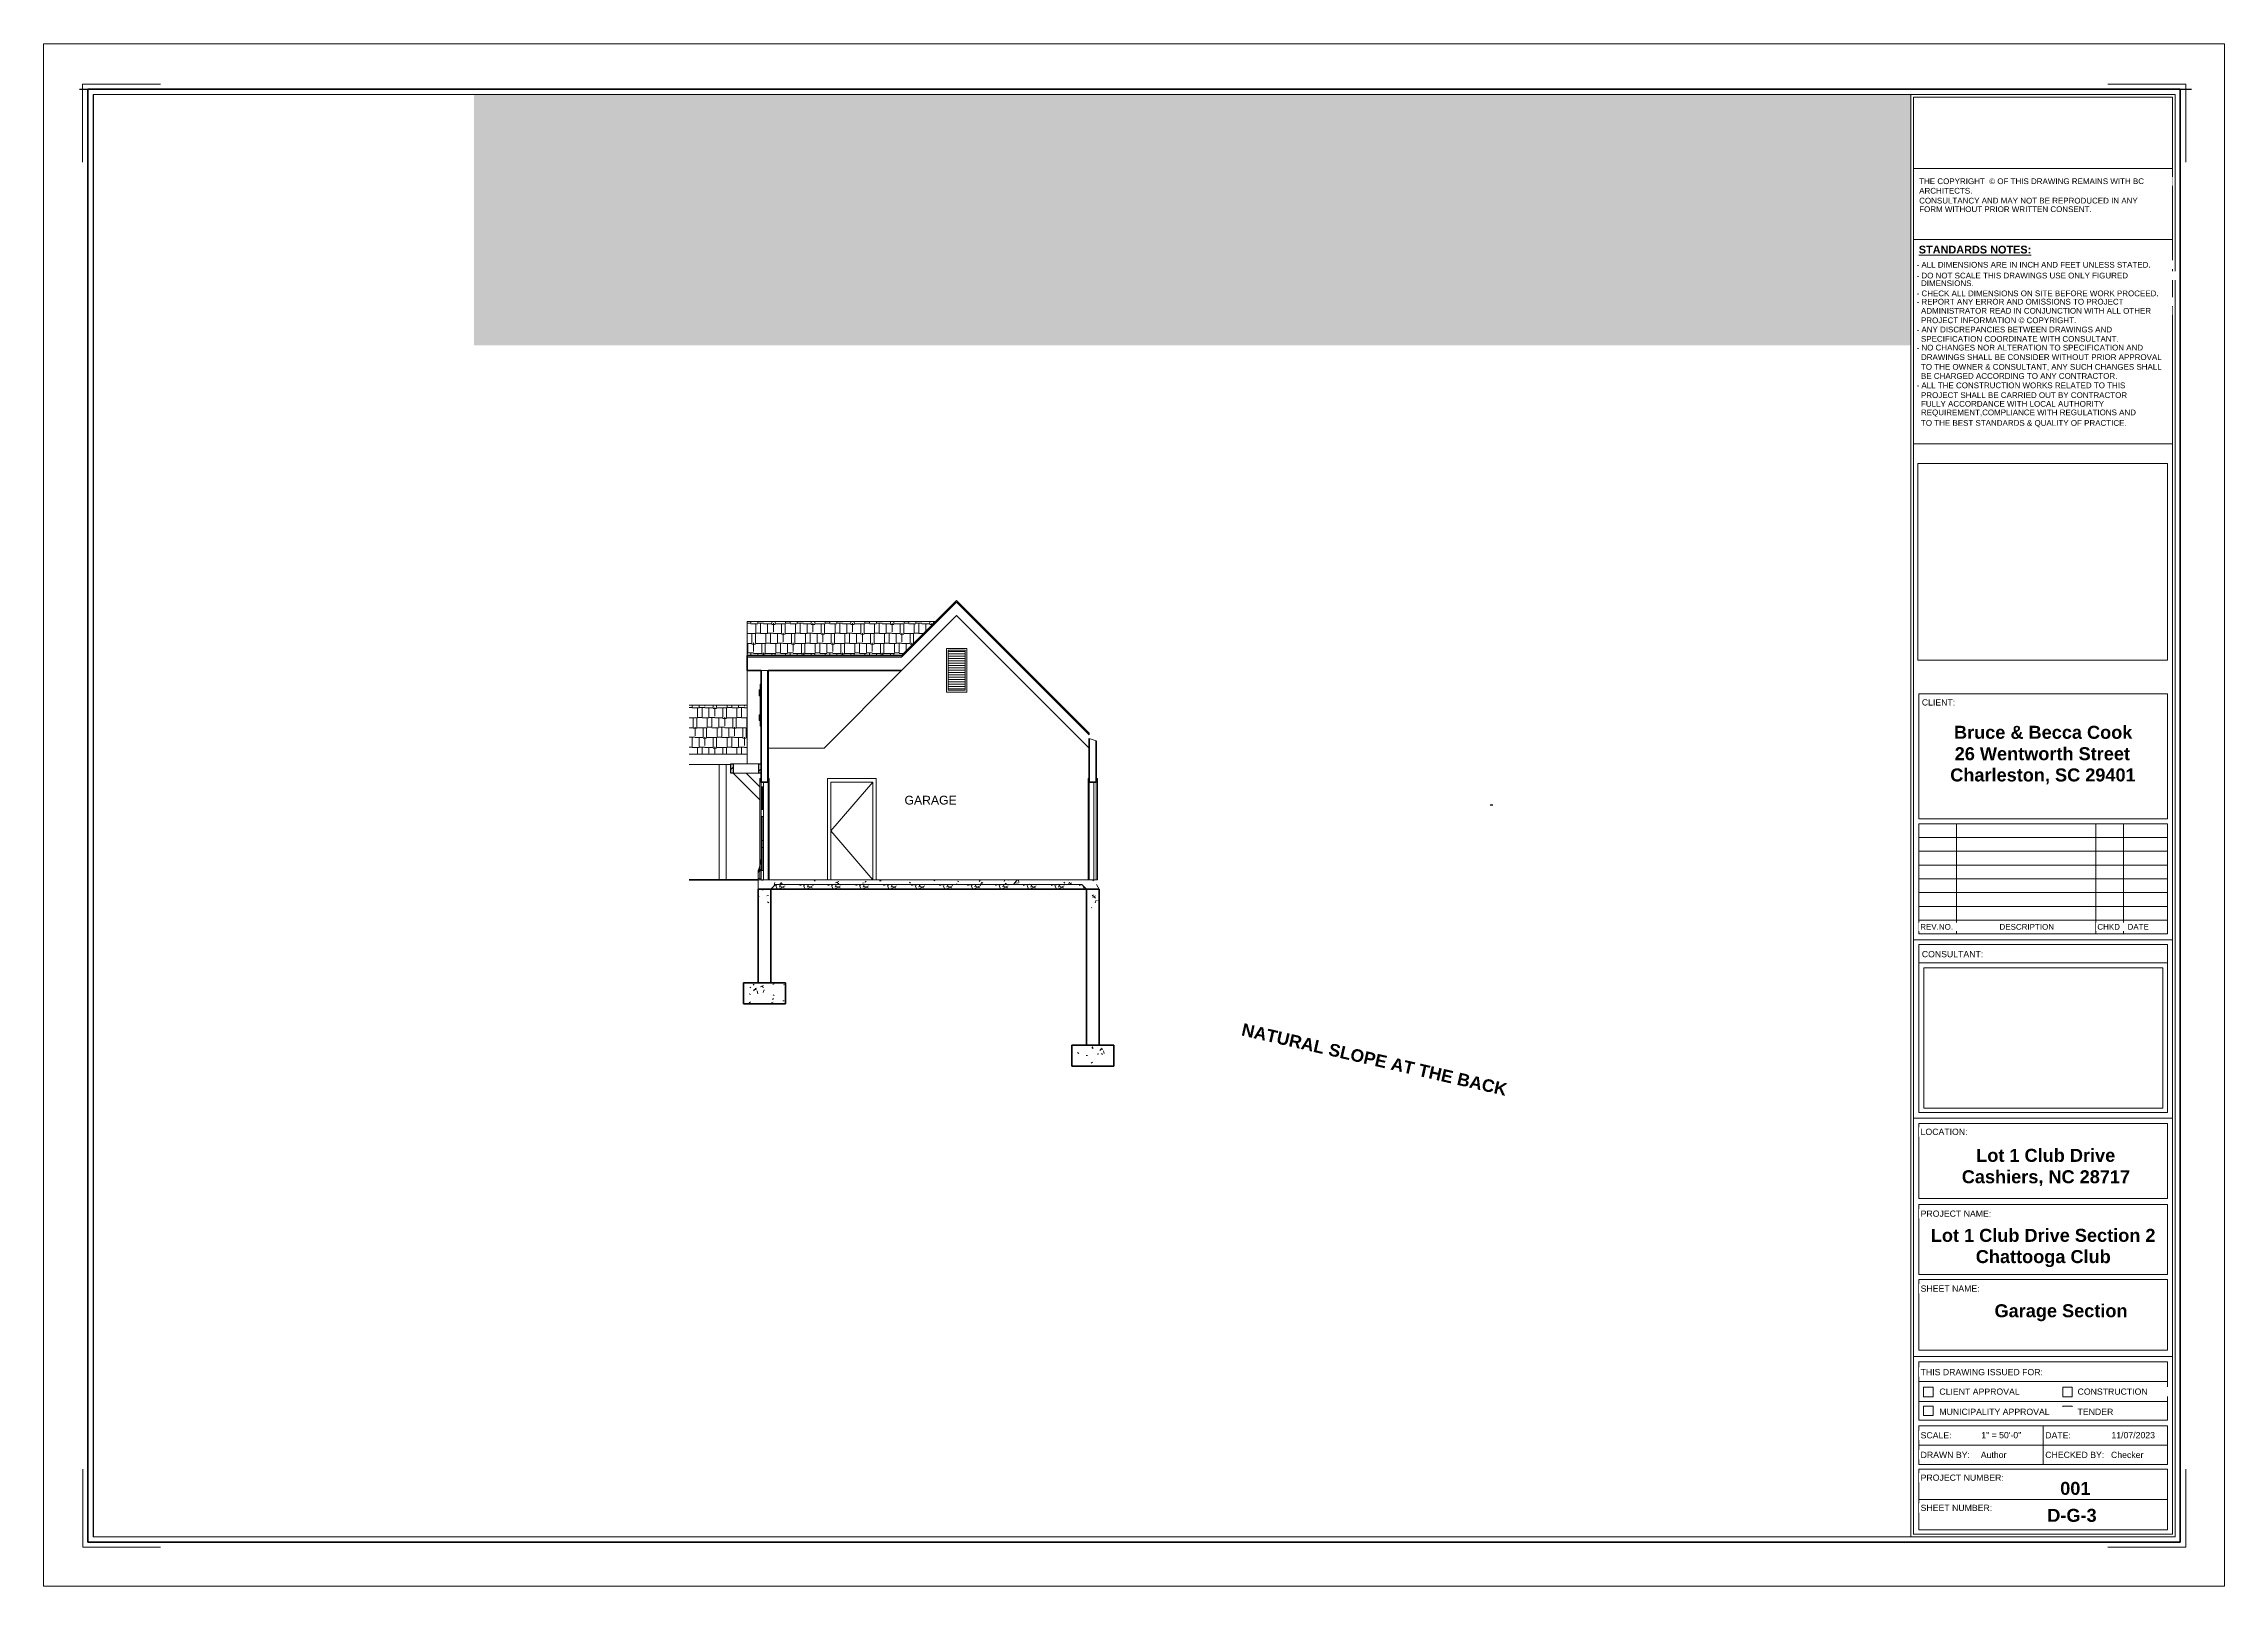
# Paper-space layout 'GARAGE Section Sheet - (2)' of a CAD drawing. Header units: feet. Extents: x 0.3 to 16, y 0.2 to 11.3.
# The model-space entities are those that its viewports show. They can reach past a viewport. Long polylines and large blocks are cut down to what shows.
import ezdxf

# ---------------------------------------------------------------- set-up
doc = ezdxf.new("R2010")
doc.units = ezdxf.units.FT
doc.header["$MEASUREMENT"] = 0
doc.linetypes.add('Dash 1_16_', pattern=[0.125, 0.0625, -0.0625])
for name, color, linetype, lineweight in [('A-AREA-IDEN', 2, 'Continuous', 9), ('A-COLS', 52, 'Continuous', 9), ('A-DETL-GENF', 92, 'Continuous', 9), ('A-DETL-THIN', 151, 'Continuous', 9), ('A-DOOR', 31, 'Continuous', 13), ('A-DOOR-FRAM', 31, 'Continuous', 9), ('A-GENM', 13, 'Continuous', 9), ('A-GLAZ', 151, 'Continuous', 13), ('A-ROOF', 132, 'Continuous', 9), ('A-ROOF-PATT', 132, 'Continuous', 9), ('A-WALL', 113, 'Continuous', 9), ('A-WALL-PATT', 111, 'Continuous', 13), ('C-BLDG-PADS', 91, 'Continuous', 9), ('G-ANNO-TTLB', 6, 'Continuous', 9), ('G-ANNO-TTLB-MEDM', 33, 'Continuous', 20), ('G-ANNO-TTLB-THIN', 151, 'Continuous', 9), ('G-ANNO-TTLB-WIDE', 214, 'Continuous', 50), ('S-BEAM', 12, 'Continuous', 9), ('S-FNDN', 32, 'Continuous', 13)]:
    doc.layers.add(name, color=color, linetype=linetype, lineweight=lineweight)
doc.layers.add('C-TOPO', color=7, linetype='Continuous')
doc.layers.add('G-SHBD', color=7, linetype='Continuous')
doc.styles.add('Arial', font='arial.ttf', dxfattribs={"height": 37.5})
doc.styles.add('Arial_1', font='arial.ttf', dxfattribs={"height": 42.1875})
doc.styles.add('Arial_2', font='arial.ttf', dxfattribs={"height": 4.5})
doc.styles.add('Arial_B', font='arialbd.ttf', dxfattribs={"height": 0.059055})
doc.styles.add('Arial_B_1', font='arialbd.ttf', dxfattribs={"height": 0.098425})
picture_1 = doc.add_image_def('image1.png', size_in_pixel=(1453, 721))
picture_2 = doc.add_image_def('image2.png', size_in_pixel=(779, 613))
pattern_1 = [(50, (-587.656, 107.99), (27.5427, -2.41), [2.88, -31.68]), (355, (-587.656, 107.99), (-5.328, 28.8843), [2.304, -25.344]), (100.451, (-585.36, 107.788), (22.2153, 26.474), [2.448, -26.924]), (46.184, (-587.656, 115.67), (40.982, -6.3564), [4.32, -47.52]), (96.636, (-584.24, 115.14), (35.891, 37.406), [3.671, -40.386]), (351.184, (-587.656, 115.67), (35.891, 37.406), [3.456, -38.016]), (21, (-583.816, 113.75), (22.921, -15.4607), [2.88, -31.68]), (326, (-583.816, 113.75), (9.3435, 27.8457), [2.304, -25.344]), (71.451, (-581.906, 112.46), (32.2648, 12.3844), [2.448, -26.924]), (37.5, (-587.656, 107.989), (0.46686, 12.7827), [1.267, -23.77, 1.267, -24.461, -25.44]), (37.5, (-587.656, 107.989), (0.46686, 12.7827), [-50.765, 1.267, -24.173]), (7.5, (-587.656, 107.989), (10.1016, 15.1451), [1.267, -13.402, 1.267, -23.194, -9.696]), (7.5, (-587.656, 107.989), (10.1016, 15.1451), [-39.13, 1.267, -8.429]), (327.5, (-596.219, 107.989), (20.49916, -0.8658), [1.267, -8.333, 1.267, -28.685, -39.744]), (327.5, (-596.219, 107.989), (20.49916, -0.8658), [-39.552, 1.267, -38.477]), (317.5, (-600.059, 107.989), (22.3948, 3.8443), [1.267, -11.213, 1.267, -18.624, -28.224]), (317.5, (-600.059, 107.989), (22.3948, 3.8443), [-32.371, 1.267, -26.957])]

# ---------------------------------------------------------------- blocks, each defined once
blk = doc.blocks.new('A3 pro - A3-PRO-378740-SITE PLAN')
at = {"layer": 'G-ANNO-TTLB'}
for p, q in [((25.454, 0.014), (25.454, 11.706)), ((25.454, 11.706), (41.99, 11.706)), ((41.99, 11.706), (41.99, 0.014)), ((41.99, 0.014), (25.454, 0.014))]:
    blk.add_line(p, q, dxfattribs=at)
at = {"layer": 'G-ANNO-TTLB-MEDM'}
for p, q in [((41.615, 11.321), (25.829, 11.321)), ((25.829, 11.321), (25.829, 0.388)), ((39.612, 0.388), (39.612, 11.321)), ((41.595, 11.301), (39.632, 11.301)), ((39.632, 0.408), (39.632, 11.301)), ((41.105, 11.399), (41.696, 11.399)), ((41.595, 11.301), (41.595, 0.408)), ((41.615, 11.321), (41.615, 0.388)), ((41.696, 11.399), (41.696, 10.808)), ((39.632, 10.76), (41.595, 10.76)), ((39.632, 10.222), (41.595, 10.222)), ((39.632, 8.672), (41.595, 8.672)), ((39.673, 5.832), (39.673, 6.778)), ((39.673, 6.778), (41.558, 6.778)), ((41.558, 6.778), (41.558, 5.832)), ((41.558, 5.832), (39.673, 5.832)), ((39.673, 4.959), (39.673, 5.793)), ((39.673, 5.793), (41.558, 5.793)), ((39.959, 5.793), (39.959, 4.959)), ((41.015, 5.793), (41.015, 4.959)), ((41.224, 5.793), (41.224, 4.959)), ((41.558, 5.793), (41.558, 4.959)), ((39.673, 5.689), (41.558, 5.689)), ((39.673, 5.585), (41.558, 5.585)), ((39.673, 5.48), (41.558, 5.48)), ((39.673, 5.376), (41.558, 5.376)), ((39.673, 5.272), (41.558, 5.272)), ((39.673, 5.167), (41.558, 5.167)), ((39.673, 5.063), (41.558, 5.063)), ((39.632, 4.913), (41.595, 4.913)), ((41.558, 4.959), (39.673, 4.959)), ((39.673, 3.606), (39.673, 4.878)), ((39.673, 4.878), (41.558, 4.878)), ((41.558, 4.878), (41.558, 3.606)), ((39.673, 4.739), (41.558, 4.739)), ((39.632, 3.563), (41.595, 3.563)), ((41.558, 3.606), (39.673, 3.606)), ((39.673, 2.952), (39.673, 3.522)), ((39.673, 3.522), (41.558, 3.522)), ((41.558, 3.522), (41.558, 2.952)), ((41.558, 2.952), (39.673, 2.952)), ((39.673, 2.378), (39.673, 2.908)), ((39.673, 2.908), (41.558, 2.908)), ((41.558, 2.908), (41.558, 2.378)), ((41.558, 2.378), (39.673, 2.378)), ((39.673, 1.803), (39.673, 2.34)), ((39.673, 2.34), (41.558, 2.34)), ((41.558, 2.34), (41.558, 1.803)), ((39.632, 1.755), (41.595, 1.755)), ((41.558, 1.803), (39.673, 1.803)), ((39.673, 1.272), (39.673, 1.714)), ((39.673, 1.714), (41.558, 1.714)), ((41.558, 1.714), (41.558, 1.272)), ((39.673, 1.567), (41.558, 1.567)), ((39.708, 1.45), (39.708, 1.522)), ((39.708, 1.522), (39.78, 1.522)), ((39.78, 1.522), (39.78, 1.45)), ((40.763, 1.45), (40.763, 1.522)), ((40.763, 1.522), (40.835, 1.522)), ((40.835, 1.522), (40.835, 1.45)), ((39.673, 1.415), (41.558, 1.415)), ((39.78, 1.45), (39.708, 1.45)), ((39.78, 1.379), (39.708, 1.379)), ((39.708, 1.379), (39.708, 1.308)), ((39.78, 1.308), (39.78, 1.379)), ((40.835, 1.45), (40.763, 1.45)), ((40.835, 1.379), (40.763, 1.379)), ((40.763, 1.379), (40.763, 1.308)), ((40.835, 1.308), (40.835, 1.379)), ((41.558, 1.272), (39.673, 1.272)), ((39.673, 0.937), (39.673, 1.231)), ((39.673, 1.231), (41.558, 1.231)), ((39.708, 1.308), (39.78, 1.308)), ((40.615, 1.231), (40.615, 0.937)), ((40.763, 1.308), (40.835, 1.308)), ((41.558, 1.231), (41.558, 0.937)), ((39.673, 1.084), (41.558, 1.084)), ((41.558, 0.937), (39.673, 0.937)), ((39.673, 0.442), (39.673, 0.901)), ((39.673, 0.901), (41.558, 0.901)), ((41.558, 0.901), (41.558, 0.442)), ((41.696, 0.31), (41.696, 0.901)), ((39.673, 0.671), (41.558, 0.671)), ((25.829, 0.388), (41.615, 0.388)), ((39.632, 0.408), (41.595, 0.408)), ((41.558, 0.442), (39.673, 0.442)), ((41.105, 0.31), (41.696, 0.31))]:
    blk.add_line(p, q, dxfattribs=at)
at = {"layer": 'G-ANNO-TTLB-THIN'}
for p, q in [((25.749, 11.4), (26.34, 11.4)), ((25.749, 10.809), (25.749, 11.4)), ((25.75, 0.901), (25.75, 0.31)), ((25.75, 0.31), (26.341, 0.31))]:
    blk.add_line(p, q, dxfattribs=at)
at = {"layer": 'G-ANNO-TTLB-WIDE'}
for p, q in [((25.789, 11.36), (25.789, 0.349)), ((41.654, 11.36), (25.789, 11.36)), ((39.48, 11.36), (41.654, 11.36)), ((41.654, 11.36), (41.654, 0.349)), ((25.789, 0.349), (41.654, 0.349))]:
    blk.add_line(p, q, dxfattribs=at)
at = {"layer": 'G-ANNO-TTLB'}
image = blk.add_image(picture_2, insert=(39.665, 7.034), size_in_units=(1.892, 1.489), dxfattribs=at)
image.dxf.flags = 7
image = blk.add_image(picture_1, insert=(39.711, 3.639), size_in_units=(1.811, 1.063), dxfattribs=at)
image.dxf.flags = 7
at = {"layer": 'G-ANNO-TTLB', "attachment_point": 1, "bg_fill": 3, "box_fill_scale": 1.25, "bg_fill_color": 256, "bg_fill_true_color": 13158600, "bg_fill_transparency": 0}
for s, insert, char_height, width, style in [('THE COPYRIGHT  © OF THIS DRAWING REMAINS WITH BC ', (39.675, 10.685), 0.04331, 1.91171, 'Arial_1'), ('- ALL DIMENSIONS ARE IN INCH AND FEET UNLESS STATED.', (39.655, 10.052), 0.04331, 1.93938, 'Arial_1'), ('CLIENT:', (39.695, 6.737), 0.0472, 0.32825, 'Arial'), ('REV.NO.', (39.683, 5.034), 0.0433, 0.30931, 'Arial_1'), ('DESCRIPTION', (40.284, 5.034), 0.04331, 0.50816, 'Arial_1'), ('CHKD', (41.026, 5.034), 0.0433, 0.21147, 'Arial_1'), ('CONSULTANT:', (39.695, 4.829), 0.04724, 0.59653, 'Arial'), ('LOCATION:', (39.686, 3.482), 0.0472, 0.46081, 'Arial'), ('PROJECT NAME:', (39.686, 2.862), 0.04724, 0.69122, 'Arial'), ('SHEET NAME:', (39.686, 2.294), 0.04724, 0.57759, 'Arial'), ('CLIENT APPROVAL', (39.828, 1.513), 0.04724, 0.77959, 'Arial'), ('SCALE:', (39.686, 1.182), 0.0472, 0.30616, 'Arial'), ('DATE:', (40.631, 1.182), 0.0472, 0.2525, 'Arial'), ('PROJECT NUMBER:', (39.686, 0.861), 0.04724, 0.81431, 'Arial'), ('SHEET NUMBER:', (39.686, 0.632), 0.04724, 0.70069, 'Arial')]:
    blk.add_mtext(s, dxfattribs=dict(at, insert=insert, char_height=char_height, width=width, style=style))
for s, insert, char_height, width, style in [('ARCHITECTS.', (39.675, 10.613), 0.04331, 0.49237, 'Arial_1'), ('\\LSTANDARDS NOTES:', (39.672, 10.175), 0.05906, 1.02578, 'Arial_B'), ('- DO NOT SCALE THIS DRAWINGS USE ONLY FIGURED', (39.655, 9.97), 0.04331, 1.95385, 'Arial_1'), ('DATE', (41.255, 5.034), 0.0433, 0.19569, 'Arial_1'), ('MUNICIPALITY APPROVAL', (39.828, 1.36), 0.04724, 1.07313, 'Arial'), ('DRAWN BY:', (39.686, 1.034), 0.0472, 0.49553, 'Arial'), ('CHECKED BY:', (40.631, 1.034), 0.04724, 0.58391, 'Arial')]:
    blk.add_mtext(s, dxfattribs=dict(at, insert=insert, char_height=char_height, width=width, style=style))
for s, insert, char_height, width, style in [('CONSULTANCY AND MAY NOT BE REPRODUCED IN ANY ', (39.675, 10.538), 0.04331, 1.89643, 'Arial_1'), ('  DIMENSIONS.', (39.655, 9.912), 0.04331, 0.53656, 'Arial_1'), ('CONSTRUCTION', (40.876, 1.513), 0.04724, 0.68491, 'Arial')]:
    blk.add_mtext(s, dxfattribs=dict(at, insert=insert, char_height=char_height, width=width, style=style))
for s, insert, char_height, width, style in [('FORM WITHOUT PRIOR WRITTEN CONSENT.', (39.675, 10.473), 0.04331, 1.61916, 'Arial_1'), ('- CHECK ALL DIMENSIONS ON SITE BEFORE WORK PROCEED.', (39.655, 9.835), 0.04331, 1.9249, 'Arial_1'), ('THIS DRAWING ISSUED FOR:', (39.686, 1.661), 0.04724, 1.21831, 'Arial'), ('TENDER', (40.876, 1.36), 0.0472, 0.35034, 'Arial')]:
    blk.add_mtext(s, dxfattribs=dict(at, insert=insert, char_height=char_height, width=width, style=style))
at = {"layer": 'G-ANNO-TTLB', "insert": (39.655, 9.772), "char_height": 0.04331, "width": 1.94741, "attachment_point": 1, "style": 'Arial_1', "bg_fill": 3, "box_fill_scale": 1.25, "bg_fill_color": 256, "bg_fill_true_color": 13158600, "bg_fill_transparency": 0}
blk.add_mtext('- REPORT ANY ERROR AND OMISSIONS TO PROJECT', dxfattribs=at)
at = {"layer": 'G-ANNO-TTLB', "insert": (39.655, 9.703), "char_height": 0.04331, "width": 1.92809, "attachment_point": 1, "style": 'Arial_1', "bg_fill": 3, "box_fill_scale": 1.25, "bg_fill_color": 256, "bg_fill_true_color": 13158600, "bg_fill_transparency": 0}
blk.add_mtext('  ADMINISTRATOR READ IN CONJUNCTION WITH ALL OTHER', dxfattribs=at)
at = {"layer": 'G-ANNO-TTLB', "insert": (39.655, 9.631), "char_height": 0.04331, "width": 1.50238, "attachment_point": 1, "style": 'Arial_1', "bg_fill": 3, "box_fill_scale": 1.25, "bg_fill_color": 256, "bg_fill_true_color": 13158600, "bg_fill_transparency": 0}
blk.add_mtext('  PROJECT INFORMATION © COPYRIGHT.', dxfattribs=at)
at = {"layer": 'G-ANNO-TTLB', "insert": (39.655, 9.561), "char_height": 0.04331, "width": 1.83062, "attachment_point": 1, "style": 'Arial_1', "bg_fill": 3, "box_fill_scale": 1.25, "bg_fill_color": 256, "bg_fill_true_color": 13158600, "bg_fill_transparency": 0}
blk.add_mtext('- ANY DISCREPANCIES BETWEEN DRAWINGS AND', dxfattribs=at)
at = {"layer": 'G-ANNO-TTLB', "insert": (39.655, 9.49), "char_height": 0.04331, "width": 1.88744, "attachment_point": 1, "style": 'Arial_1', "bg_fill": 3, "box_fill_scale": 1.25, "bg_fill_color": 256, "bg_fill_true_color": 13158600, "bg_fill_transparency": 0}
blk.add_mtext('  SPECIFICATION COORDINATE WITH CONSULTANT.', dxfattribs=at)
at = {"layer": 'G-ANNO-TTLB', "insert": (39.655, 9.424), "char_height": 0.04331, "width": 1.9205, "attachment_point": 1, "style": 'Arial_1', "bg_fill": 3, "box_fill_scale": 1.25, "bg_fill_color": 256, "bg_fill_true_color": 13158600, "bg_fill_transparency": 0}
blk.add_mtext('- NO CHANGES NOR ALTERATION TO SPECIFICATION AND', dxfattribs=at)
at = {"layer": 'G-ANNO-TTLB', "insert": (39.655, 9.352), "char_height": 0.04331, "width": 1.92429, "attachment_point": 1, "style": 'Arial_1', "bg_fill": 3, "box_fill_scale": 1.25, "bg_fill_color": 256, "bg_fill_true_color": 13158600, "bg_fill_transparency": 0}
blk.add_mtext('  DRAWINGS SHALL BE CONSIDER WITHOUT PRIOR APPROVAL', dxfattribs=at)
at = {"layer": 'G-ANNO-TTLB', "insert": (39.655, 9.278), "char_height": 0.04331, "width": 1.9205, "attachment_point": 1, "style": 'Arial_1', "bg_fill": 3, "box_fill_scale": 1.25, "bg_fill_color": 256, "bg_fill_true_color": 13158600, "bg_fill_transparency": 0}
blk.add_mtext('  TO THE OWNER & CONSULTANT, ANY SUCH CHANGES SHALL', dxfattribs=at)
at = {"layer": 'G-ANNO-TTLB', "insert": (39.655, 9.209), "char_height": 0.04331, "width": 1.88428, "attachment_point": 1, "style": 'Arial_1', "bg_fill": 3, "box_fill_scale": 1.25, "bg_fill_color": 256, "bg_fill_true_color": 13158600, "bg_fill_transparency": 0}
blk.add_mtext('  BE CHARGED ACCORDING TO ANY CONTRACTOR.', dxfattribs=at)
at = {"layer": 'G-ANNO-TTLB', "insert": (39.655, 9.138), "char_height": 0.04331, "width": 1.90342, "attachment_point": 1, "style": 'Arial_1', "bg_fill": 3, "box_fill_scale": 1.25, "bg_fill_color": 256, "bg_fill_true_color": 13158600, "bg_fill_transparency": 0}
blk.add_mtext('- ALL THE CONSTRUCTION WORKS RELATED TO THIS', dxfattribs=at)
at = {"layer": 'G-ANNO-TTLB', "insert": (39.655, 9.064), "char_height": 0.04331, "width": 1.88824, "attachment_point": 1, "style": 'Arial_1', "bg_fill": 3, "box_fill_scale": 1.25, "bg_fill_color": 256, "bg_fill_true_color": 13158600, "bg_fill_transparency": 0}
blk.add_mtext('  PROJECT SHALL BE CARRIED OUT BY CONTRACTOR', dxfattribs=at)
at = {"layer": 'G-ANNO-TTLB', "insert": (39.655, 8.998), "char_height": 0.04331, "width": 1.75172, "attachment_point": 1, "style": 'Arial_1', "bg_fill": 3, "box_fill_scale": 1.25, "bg_fill_color": 256, "bg_fill_true_color": 13158600, "bg_fill_transparency": 0}
blk.add_mtext('  FULLY ACCORDANCE WITH LOCAL AUTHORITY', dxfattribs=at)
at = {"layer": 'G-ANNO-TTLB', "insert": (39.655, 8.933), "char_height": 0.04331, "width": 1.87875, "attachment_point": 1, "style": 'Arial_1', "bg_fill": 3, "box_fill_scale": 1.25, "bg_fill_color": 256, "bg_fill_true_color": 13158600, "bg_fill_transparency": 0}
blk.add_mtext('  REQUIREMENT,COMPLIANCE WITH REGULATIONS AND', dxfattribs=at)
at = {"layer": 'G-ANNO-TTLB', "insert": (39.655, 8.853), "char_height": 0.04331, "width": 1.88254, "attachment_point": 1, "style": 'Arial_1', "bg_fill": 3, "box_fill_scale": 1.25, "bg_fill_color": 256, "bg_fill_true_color": 13158600, "bg_fill_transparency": 0}
blk.add_mtext('  TO THE BEST STANDARDS & QUALITY OF PRACTICE.', dxfattribs=at)
blk = doc.blocks.new('Basic Wall _ Generic - 6_ Shingle - ___-736103-GARAGE SECTION')
at = {"layer": 'A-WALL-PATT', "lineweight": 9}
h = blk.add_hatch(dxfattribs=at)
h.set_pattern_fill('FP2_11', color=256, style=0, pattern_type=2)
h.set_pattern_definition([(0, (-411.106, -4), (19.125, 9), [4.5, -3.75, 5.25, -2.25, -9.75]), (0, (-411.106, -4), (19.125, 9), [-15.75, 6.75, -3]), (0, (-406.606, -3.625), (19.125, 9), [3.75, -14.25, 3, -4.5]), (0, (-397.606, -4.563), (19.125, 9), [2.25, -23.25]), (90, (-411.106, -4), (-6.375, 9), [8.625, -27.375]), (90, (-406.606, -4), (-6.375, 9), [8.437, -27.562]), (90, (-402.856, -4), (-6.375, 9), [7.875, -28.125]), (90, (-397.606, -4.563), (-6.375, 9), [8.625, -27.375]), (90, (-395.356, -4.563), (-6.375, 9), [8.625, -27.375]), (90, (-388.606, -4), (-6.375, 9), [8.25, -27.75])])
h.paths.add_polyline_path([(-409.9, -4), (-408.6, -4), (-409.7, -1.1), (-410.5, 1.9), (-410.9, 4.9), (-411.1, 8), (-411.1, -4)])
at = {"layer": 'A-WALL'}
blk.add_line((-411.1, -4), (-408.6, -4), dxfattribs=at)
blk.add_arc((-381.1, 8), 30, 180, 203.5366, dxfattribs=at)
blk = doc.blocks.new('Basic Wall _ Generic - 6_ Shingle - ___-736030-GARAGE SECTION')
at = {"layer": 'A-WALL-PATT', "lineweight": 9}
h = blk.add_hatch(dxfattribs=at)
h.set_pattern_fill('FP2_12', color=256, style=0, pattern_type=2)
h.set_pattern_definition([(228.013, (-570.376, 131.989), (-191.999287, -216.00095), [3.229, -319.658]), (184.97, (-572.536, 129.589), (287.999531, 24.0008256), [5.541, -548.542]), (132.51, (-578.056, 129.109), (239.998435, -264.001956), [3.907, -386.785]), (267.274, (-587.416, 123.109), (23.997818, 479.99984), [5.046, -499.525]), (292.834, (-587.656, 118.069), (-120.0019626, 287.999368), [4.948, -489.825]), (357.274, (-585.736, 113.509), (-479.99984, 23.997818), [5.046, -499.525]), (37.694, (-580.696, 113.269), (-312.0007535, -239.9984945), [6.673, -660.596]), (72.255, (-575.416, 117.349), (168.0029405, 527.998779), [6.3, -623.672]), (121.43, (-573.496, 123.349), (-192.0024395, 311.998108), [5.063, -501.218]), (175.236, (-576.136, 127.669), (263.999686, -24.001546), [5.78, -283.218]), (222.397, (-581.896, 128.149), (-288.002068, -263.997841), [7.475, -740.001]), (138.814, (-563.656, 122.869), (-168.00033, 144.000314), [2.551, -252.572]), (171.469, (-565.576, 124.549), (311.999284, -48.001478), [4.854, -480.516]), (225, (-570.376, 125.269), (2e-15, -24.0006), [3.394, -30.547]), (203.199, (-572.056, 128.149), (119.99995, 48.00137), [1.828, -180.951]), (291.801, (-573.736, 127.429), (-23.99931, 72.00057), [2.585, -126.659]), (30.964, (-572.776, 125.029), (71.99953, 48.00019), [4.198, -135.745]), (161.565, (-569.176, 127.189), (47.99987, -23.99952), [3.036, -72.859]), (16.39, (-587.656, 127.429), (239.999827, 72.001629), [4.253, -421.028]), (70.346, (-583.576, 128.629), (-96.000367, -263.999695), [3.568, -353.218]), (293.199, (-569.176, 131.989), (-48.00137, 119.99995), [3.656, -179.123]), (343.61, (-567.736, 128.629), (-239.999827, 72.001629), [4.253, -421.028]), (339.444, (-587.656, 112.549), (-119.999634, 47.999767), [4.101, -200.955]), (294.775, (-583.816, 111.109), (-119.999455, 263.999962), [3.436, -340.191]), (66.801, (-568.936, 107.989), (48.00137, 119.99995), [3.656, -179.123]), (17.354, (-567.496, 111.349), (-311.999979, -95.999553), [4.023, -398.29]), (69.444, (-580.696, 107.989), (-47.999767, -119.999634), [2.051, -203.006]), (101.31, (-570.376, 107.989), (-24.00041, 96.00039), [1.224, -121.153]), (165.964, (-570.616, 109.189), (71.99996, -23.9998), [4.948, -94.007]), (186.009, (-575.416, 110.389), (240.000235, 24.000218), [4.585, -453.934]), (303.69, (-572.776, 122.869), (-24.00016, 47.99962), [3.461, -83.072]), (353.157, (-570.856, 119.989), (408.0000873, -48.0016485), [6.043, -598.262]), (60.945, (-564.856, 119.269), (-96.001016, -167.999253), [2.471, -244.624]), (90, (-563.656, 121.43), (-24, 24), [1.44, -22.56]), (120.256, (-575.896, 111.109), (95.998097, -168.000546), [3.334, -330.084]), (48.013, (-577.576, 113.989), (191.999287, 216.00095), [6.458, -316.429]), (0, (-573.256, 118.79), (24, 24), [6.24, -17.76]), (325.305, (-567.016, 118.789), (240.000059, -167.999216), [3.795, -375.679]), (254.055, (-563.896, 116.629), (-23.99911, -96.00064), [3.494, -171.228]), (207.646, (-564.856, 113.269), (-456.0001977, -239.999926), [5.69, -563.267]), (175.426, (-569.896, 110.629), (-311.9997154, 24.0004113), [6.019, -595.898])])
h.paths.add_polyline_path([(-409.9, -12), (-408.6, -12), (-408.6, -4), (-411.1, -4), (-411.1, -12)])
at = {"layer": 'A-WALL'}
for p, q in [((-408.6, -4), (-411.1, -4)), ((-408.6, -12), (-408.6, -4))]:
    blk.add_line(p, q, dxfattribs=at)
blk = doc.blocks.new('Garage_Door_-_Carriage_-_Single_4267 - 7090-1042305-GARAGE SECTION')
at = {"layer": 'A-DOOR'}
for p, q in [((-411.1, 72), (-413.1, 72)), ((-413.1, 72), (-413.1, 68)), ((-413.1, 68), (-411.1, 68)), ((-412.6, 68), (-413.1, 68)), ((-413.1, 68), (-413.1, 48.3)), ((-412.1, 58.7), (-413.1, 58.7)), ((-413.1, 58.7), (-413.1, 57.7)), ((-413.1, 57.7), (-412.1, 57.7)), ((-412.6, 48.3), (-412.6, 68)), ((-412.1, 68), (-412.1, 58.7)), ((-412.1, 57.7), (-412.1, 58.7)), ((-412.1, 57.7), (-412.1, 48.3)), ((-411.1, 68), (-411.1, 72)), ((-411.1, 68), (-411.1, 48.3)), ((-411.1, 48.3), (-413.1, 48.3)), ((-413.1, 48.3), (-413.1, 42.3)), ((-413.1, 48.3), (-412.6, 48.3)), ((-412.1, 42.3), (-413.1, 42.3)), ((-413.1, 42.3), (-413.1, -4)), ((-413.1, 42.3), (-411.1, 42.3)), ((-412.1, -4), (-412.1, 42.3)), ((-411.1, 42.3), (-411.1, 48.3)), ((-411.1, 42.3), (-411.1, 21.7)), ((-411.1, 21.7), (-413.1, 21.7)), ((-413.1, 21.7), (-413.1, 15.7)), ((-411.1, 15.7), (-411.1, 21.7)), ((-413.1, 15.7), (-411.1, 15.7)), ((-411.1, 15.7), (-411.1, -4)), ((-413.1, -4), (-412.1, -4)), ((-411.1, -4), (-413.1, -4)), ((-413.1, -4), (-413.1, -12)), ((-413.1, -12), (-411.1, -12)), ((-411.1, -12), (-411.1, -4))]:
    blk.add_line(p, q, dxfattribs=at)
at = {"layer": 'A-DOOR-FRAM'}
for p, q in [((-418.1, 75), (-418.1, 72)), ((-417.1, 75), (-418.1, 75)), ((-417.1, 72), (-417.1, 75)), ((-410.1, 75), (-411.1, 75)), ((-411.1, 75), (-411.1, 72)), ((-410.1, 72), (-410.1, 75)), ((-418.1, 72), (-417.1, 72)), ((-411.1, 72), (-410.1, 72))]:
    blk.add_line(p, q, dxfattribs=at)
at = {"layer": 'A-DOOR-FRAM', "lineweight": 9}
for p, q in [((-418.1, -12), (-418.1, 72)), ((-417.1, 72), (-417.1, -12)), ((-410.1, 72), (-410.1, -12))]:
    blk.add_line(p, q, dxfattribs=at)
blk = doc.blocks.new('Structural Framing 3 - Structural Framing 2-970603-GARAGE SECTION')
at = {"layer": 'S-BEAM'}
for p, q in [((-410.1, 56.7), (-387.1, 79.7)), ((-398.4, 79.7), (-410.1, 68))]:
    blk.add_line(p, q, dxfattribs=at)
blk = doc.blocks.new('Structural Framing 4 - Structural Framing 4-970869-GARAGE SECTION')
at = {"layer": 'S-BEAM'}
h = blk.add_hatch(dxfattribs=at)
h.set_pattern_fill('FP2_14', color=256, style=0, pattern_type=2)
h.set_pattern_definition([(135, (-587.656, 107.989), (-4.24264, -4.24264), [])])
h.paths.add_polyline_path([(-411.1, 79.7), (-409.1, 79.7), (-409.1, 87.7), (-411.1, 87.7), (-411.1, 85.9)])
h.paths.add_polyline_path([(-387.1, 79.7), (-385.1, 79.7), (-385.1, 87.7), (-387.1, 87.7), (-387.1, 85.9)])
at = {"layer": 'S-BEAM', "lineweight": 30}
for p, q in [((-409.1, 87.7), (-411.1, 87.7)), ((-411.1, 87.7), (-411.1, 79.7)), ((-411.1, 79.7), (-409.1, 79.7)), ((-409.1, 79.7), (-409.1, 87.7)), ((-385.1, 87.7), (-387.1, 87.7)), ((-387.1, 87.7), (-387.1, 79.7)), ((-387.1, 79.7), (-385.1, 79.7)), ((-385.1, 79.7), (-385.1, 87.7))]:
    blk.add_line(p, q, dxfattribs=at)
at = {"layer": 'S-BEAM'}
for p, q in [((-387.1, 87.7), (-409.1, 87.7)), ((-409.1, 79.7), (-387.1, 79.7))]:
    blk.add_line(p, q, dxfattribs=at)
blk = doc.blocks.new('Door-Single-Flush_Panel_Double-Acting - 3070-1067028-GARAGE SECTION')
at = {"layer": 'A-DOOR', "linetype": 'Dash 1_16_', "lineweight": 9}
for p in [(-507.1, 72), (-507.1, -12)]:
    blk.add_line(p, (-471.1, 30), dxfattribs=at)
at = {"layer": 'A-DOOR-FRAM', "lineweight": 9}
for p, q in [((-510.1, 75), (-510.1, -12)), ((-468.1, 75), (-510.1, 75)), ((-468.1, -12), (-468.1, 75)), ((-507.1, -12), (-507.1, 72)), ((-507.1, 72), (-471.1, 72)), ((-471.1, 72), (-471.1, -12))]:
    blk.add_line(p, q, dxfattribs=at)
blk = doc.blocks.new('Window-Louvers - 16_ x 24_-1039771-GARAGE SECTION')
at = {"layer": 'A-GLAZ', "lineweight": 9}
for p, q in [((-570.5, 186.7), (-588, 186.7)), ((-588, 186.7), (-588, 149.2)), ((-586.5, 150.8), (-586.5, 185.2)), ((-586.5, 185.2), (-572, 185.2)), ((-572, 185.2), (-572, 150.8)), ((-570.5, 149.2), (-570.5, 186.7)), ((-572, 150.8), (-586.5, 150.8)), ((-588, 149.2), (-570.5, 149.2))]:
    blk.add_line(p, q, dxfattribs=at)
at = {"layer": 'A-GLAZ'}
for p, q in [((-586.5, 184.2), (-572, 184.2)), ((-586.5, 182.2), (-572, 182.2)), ((-586.5, 180.2), (-572, 180.2)), ((-586.5, 178.2), (-572, 178.2)), ((-586.5, 176.2), (-572, 176.2)), ((-586.5, 174.2), (-572, 174.2)), ((-586.5, 172.2), (-572, 172.2)), ((-586.5, 170.2), (-572, 170.2)), ((-586.5, 168.2), (-572, 168.2)), ((-586.5, 166.2), (-572, 166.2)), ((-586.5, 164.2), (-572, 164.2)), ((-586.5, 162.2), (-572, 162.2)), ((-586.5, 160.2), (-572, 160.2)), ((-586.5, 158.2), (-572, 158.2)), ((-586.5, 156.2), (-572, 156.2)), ((-586.5, 154.2), (-572, 154.2)), ((-586.5, 152.2), (-572, 152.2))]:
    blk.add_line(p, q, dxfattribs=at)
blk = doc.blocks.new('Door-Single-Flush_Panel_Double-Acting - 2670-1051583-GARAGE SECTION')
at = {"layer": 'A-DOOR', "lineweight": 20}
for p, q in [((-697.2, 72), (-699.2, 72)), ((-699.2, 72), (-699.2, -12)), ((-697.2, -12), (-697.2, 72)), ((-699.2, -12), (-697.2, -12))]:
    blk.add_line(p, q, dxfattribs=at)
at = {"layer": 'A-DOOR-FRAM'}
for p, q in [((-700.2, 75), (-700.2, 72)), ((-699.2, 75), (-700.2, 75)), ((-699.2, 72), (-699.2, 75)), ((-692.2, 75), (-693.2, 75)), ((-693.2, 75), (-693.2, 72)), ((-692.2, 72), (-692.2, 75)), ((-700.2, 72), (-699.2, 72)), ((-693.2, 72), (-692.2, 72))]:
    blk.add_line(p, q, dxfattribs=at)
at = {"layer": 'A-DOOR-FRAM', "lineweight": 9}
for p, q in [((-700.2, -12), (-700.2, 72)), ((-693.2, -12), (-693.2, 72)), ((-692.2, 72), (-692.2, -12))]:
    blk.add_line(p, q, dxfattribs=at)
blk = doc.blocks.new('Timber_Shutter_11965 - 24_ x 60_ 2-1067833-GARAGE SECTION')
at = {"layer": 'A-GENM', "lineweight": 13}
for p, q in [((-410.3, 156), (-411.1, 156)), ((-411.1, 156), (-411.1, 120)), ((-410.3, 120), (-410.3, 156)), ((-409.5, 151.1), (-410.3, 151.1)), ((-410.3, 151.1), (-410.3, 146.2)), ((-409.5, 146.2), (-409.5, 151.1)), ((-410.3, 146.2), (-409.5, 146.2)), ((-411.1, 120), (-410.3, 120)), ((-409.5, 129.8), (-410.3, 129.8)), ((-410.3, 129.8), (-410.3, 124.9)), ((-410.3, 124.9), (-409.5, 124.9)), ((-409.5, 124.9), (-409.5, 129.8))]:
    blk.add_line(p, q, dxfattribs=at)
blk = doc.blocks.new('G')
at = {"layer": 'A-DETL-GENF'}
h = blk.add_hatch(dxfattribs=at)
h.set_pattern_fill('FP2_12', color=8, style=0, pattern_type=2)
h.set_pattern_definition([(228.013, (-570.376, 131.989), (-191.999287, -216.00095), [3.229, -319.658]), (184.97, (-572.536, 129.589), (287.999531, 24.0008256), [5.541, -548.542]), (132.51, (-578.056, 129.109), (239.998435, -264.001956), [3.907, -386.785]), (267.274, (-587.416, 123.109), (23.997818, 479.99984), [5.046, -499.525]), (292.834, (-587.656, 118.069), (-120.0019626, 287.999368), [4.948, -489.825]), (357.274, (-585.736, 113.509), (-479.99984, 23.997818), [5.046, -499.525]), (37.694, (-580.696, 113.269), (-312.0007535, -239.9984945), [6.673, -660.596]), (72.255, (-575.416, 117.349), (168.0029405, 527.998779), [6.3, -623.672]), (121.43, (-573.496, 123.349), (-192.0024395, 311.998108), [5.063, -501.218]), (175.236, (-576.136, 127.669), (263.999686, -24.001546), [5.78, -283.218]), (222.397, (-581.896, 128.149), (-288.002068, -263.997841), [7.475, -740.001]), (138.814, (-563.656, 122.869), (-168.00033, 144.000314), [2.551, -252.572]), (171.469, (-565.576, 124.549), (311.999284, -48.001478), [4.854, -480.516]), (225, (-570.376, 125.269), (2e-15, -24.0006), [3.394, -30.547]), (203.199, (-572.056, 128.149), (119.99995, 48.00137), [1.828, -180.951]), (291.801, (-573.736, 127.429), (-23.99931, 72.00057), [2.585, -126.659]), (30.964, (-572.776, 125.029), (71.99953, 48.00019), [4.198, -135.745]), (161.565, (-569.176, 127.189), (47.99987, -23.99952), [3.036, -72.859]), (16.39, (-587.656, 127.429), (239.999827, 72.001629), [4.253, -421.028]), (70.346, (-583.576, 128.629), (-96.000367, -263.999695), [3.568, -353.218]), (293.199, (-569.176, 131.989), (-48.00137, 119.99995), [3.656, -179.123]), (343.61, (-567.736, 128.629), (-239.999827, 72.001629), [4.253, -421.028]), (339.444, (-587.656, 112.549), (-119.999634, 47.999767), [4.101, -200.955]), (294.775, (-583.816, 111.109), (-119.999455, 263.999962), [3.436, -340.191]), (66.801, (-568.936, 107.989), (48.00137, 119.99995), [3.656, -179.123]), (17.354, (-567.496, 111.349), (-311.999979, -95.999553), [4.023, -398.29]), (69.444, (-580.696, 107.989), (-47.999767, -119.999634), [2.051, -203.006]), (101.31, (-570.376, 107.989), (-24.00041, 96.00039), [1.224, -121.153]), (165.964, (-570.616, 109.189), (71.99996, -23.9998), [4.948, -94.007]), (186.009, (-575.416, 110.389), (240.000235, 24.000218), [4.585, -453.934]), (303.69, (-572.776, 122.869), (-24.00016, 47.99962), [3.461, -83.072]), (353.157, (-570.856, 119.989), (408.0000873, -48.0016485), [6.043, -598.262]), (60.945, (-564.856, 119.269), (-96.001016, -167.999253), [2.471, -244.624]), (90, (-563.656, 121.43), (-24, 24), [1.44, -22.56]), (120.256, (-575.896, 111.109), (95.998097, -168.000546), [3.334, -330.084]), (48.013, (-577.576, 113.989), (191.999287, 216.00095), [6.458, -316.429]), (0, (-573.256, 118.79), (24, 24), [6.24, -17.76]), (325.305, (-567.016, 118.789), (240.000059, -167.999216), [3.795, -375.679]), (254.055, (-563.896, 116.629), (-23.99911, -96.00064), [3.494, -171.228]), (207.646, (-564.856, 113.269), (-456.0001977, -239.999926), [5.69, -563.267]), (175.426, (-569.896, 110.629), (-311.9997154, 24.0004113), [6.019, -595.898])])
h.paths.add_polyline_path([(-506.6, -20), (-738.8, -20), (-734.8, -16), (-471.7, -16), (-467.7, -20), (-476.3, -20)])
h.paths.add_polyline_path([(-464.1, -20), (-456.7, -20), (-459, -16), (-461.4, -16), (-457.4, -20)])
at = {"layer": 'A-ROOF-PATT', "lineweight": 9}
h = blk.add_hatch(dxfattribs=at)
h.set_pattern_fill('FP2_13', color=256, style=0, pattern_type=2)
h.set_pattern_definition([(0, (-117.732, 325.302), (25.5, 8.485), [6, -5, 7, -3, -13]), (0, (-117.732, 325.302), (25.5, 8.485), [-21, 9, -4]), (0, (-111.732, 325.655), (25.5, 8.485), [5, -19, 4, -6]), (0, (-99.732, 324.771), (25.5, 8.485), [3, -31]), (90, (-117.732, 325.302), (-8.5, 8.485), [8.132, -25.809]), (90, (-111.732, 325.302), (-8.5, 8.485), [7.955, -25.986]), (90, (-106.732, 325.302), (-8.5, 8.485), [7.425, -26.517]), (90, (-99.732, 324.771), (-8.5, 8.485), [8.132, -25.809]), (90, (-96.732, 324.771), (-8.5, 8.485), [8.132, -25.809]), (90, (-87.732, 325.302), (-8.5, 8.485), [7.778, -26.163])])
h.paths.add_polyline_path([(-759.3, 180.6), (-759.3, 210), (-597.2, 210), (-626.6, 180.6), (-688, 180.6)])
h = blk.add_hatch(dxfattribs=at)
h.set_pattern_fill('FP2_15', color=256, style=0, pattern_type=2)
h.set_pattern_definition([(0, (35.889, 83.271), (25.5, 8.485), [6, -5, 7, -3, -13]), (0, (35.889, 83.271), (25.5, 8.485), [-21, 9, -4]), (0, (41.889, 83.625), (25.5, 8.485), [5, -19, 4, -6]), (0, (53.889, 82.741), (25.5, 8.485), [3, -31]), (90, (35.889, 83.271), (-8.5, 8.485), [8.132, -25.809]), (90, (41.889, 83.271), (-8.5, 8.485), [7.955, -25.986]), (90, (46.889, 83.271), (-8.5, 8.485), [7.425, -26.517]), (90, (53.889, 82.741), (-8.5, 8.485), [8.132, -25.809]), (90, (56.889, 82.741), (-8.5, 8.485), [8.132, -25.809]), (90, (65.889, 83.271), (-8.5, 8.485), [7.778, -26.163])])
h.paths.add_polyline_path([(-759.3, 96), (-809, 96), (-809, 138), (-759.3, 138)])
at = {"layer": 'A-WALL-PATT', "lineweight": 9}
h = blk.add_hatch(dxfattribs=at)
h.set_pattern_fill('FP2_16', color=256, style=0, pattern_type=2)
h.set_pattern_definition(pattern_1)
h.paths.add_polyline_path([(-738.8, -36), (-749.8, -36), (-749.8, -20), (-738.8, -20), (-738.8, -26.7)])
h = blk.add_hatch(dxfattribs=at)
h.set_pattern_fill('FP2_16', color=256, style=0, pattern_type=2)
h.set_pattern_definition(pattern_1)
h.paths.add_polyline_path([(-456.7, -36), (-467.7, -36), (-467.7, -20), (-456.7, -20), (-456.7, -26.7)])
at = {"layer": 'C-BLDG-PADS'}
h = blk.add_hatch(dxfattribs=at)
h.set_pattern_fill('FP2_16', color=256, style=0, pattern_type=2)
h.set_pattern_definition(pattern_1)
h.paths.add_polyline_path([(-748.5, -20), (-749.8, -20), (-749.8, -12), (-459, -12), (-459, -20), (-461.5, -20), (-462.4, -16), (-460.2, -16), (-456.7, -20), (-467.7, -20), (-471.7, -16), (-734.8, -16), (-738.8, -20)])
at = {"layer": 'S-FNDN', "lineweight": 9}
h = blk.add_hatch(dxfattribs=at)
h.set_pattern_fill('FP2_16', color=256, style=0, pattern_type=2)
h.set_pattern_definition([(50, (-587.656, 43.497), (27.5427, -2.41), [2.88, -31.68]), (355, (-587.656, 43.497), (-5.328, 28.8843), [2.304, -25.344]), (100.451, (-585.36, 43.296), (22.2153, 26.474), [2.448, -26.924]), (46.184, (-587.656, 51.177), (40.982, -6.3564), [4.32, -47.52]), (96.636, (-584.24, 50.647), (35.891, 37.406), [3.671, -40.386]), (351.184, (-587.656, 51.177), (35.891, 37.406), [3.456, -38.016]), (21, (-583.816, 49.257), (22.921, -15.4607), [2.88, -31.68]), (326, (-583.816, 49.257), (9.3435, 27.8457), [2.304, -25.344]), (71.451, (-581.906, 47.97), (32.2648, 12.3844), [2.448, -26.924]), (37.5, (-587.656, 43.497), (0.46686, 12.7827), [1.267, -23.77, 1.267, -24.461, -25.44]), (37.5, (-587.656, 43.497), (0.46686, 12.7827), [-50.765, 1.267, -24.173]), (7.5, (-587.656, 43.497), (10.1016, 15.1451), [1.267, -13.402, 1.267, -23.194, -9.696]), (7.5, (-587.656, 43.497), (10.1016, 15.1451), [-39.13, 1.267, -8.429]), (327.5, (-596.219, 43.497), (20.49916, -0.8658), [1.267, -8.333, 1.267, -28.685, -39.744]), (327.5, (-596.219, 43.497), (20.49916, -0.8658), [-39.552, 1.267, -38.477]), (317.5, (-600.059, 43.497), (22.3948, 3.8443), [1.267, -11.213, 1.267, -18.624, -28.224]), (317.5, (-600.059, 43.497), (22.3948, 3.8443), [-32.371, 1.267, -26.957])])
h.paths.add_polyline_path([(-726.3, -118.5), (-762.3, -118.5), (-762.3, -100.5), (-726.3, -100.5)])
h = blk.add_hatch(dxfattribs=at)
h.set_pattern_fill('FP2_16', color=256, style=0, pattern_type=2)
h.set_pattern_definition([(50, (-587.656, -10.146), (27.5427, -2.41), [2.88, -31.68]), (355, (-587.656, -10.146), (-5.328, 28.8843), [2.304, -25.344]), (100.451, (-585.36, -10.347), (22.2153, 26.474), [2.448, -26.924]), (46.184, (-587.656, -2.466), (40.982, -6.3564), [4.32, -47.52]), (96.636, (-584.24, -2.996), (35.891, 37.406), [3.671, -40.386]), (351.184, (-587.656, -2.466), (35.891, 37.406), [3.456, -38.016]), (21, (-583.816, -4.386), (22.921, -15.4607), [2.88, -31.68]), (326, (-583.816, -4.386), (9.3435, 27.8457), [2.304, -25.344]), (71.451, (-581.906, -5.674), (32.2648, 12.3844), [2.448, -26.924]), (37.5, (-587.656, -10.146), (0.46686, 12.7827), [1.267, -23.77, 1.267, -24.461, -25.44]), (37.5, (-587.656, -10.146), (0.46686, 12.7827), [-50.765, 1.267, -24.173]), (7.5, (-587.656, -10.146), (10.1016, 15.1451), [1.267, -13.402, 1.267, -23.194, -9.696]), (7.5, (-587.656, -10.146), (10.1016, 15.1451), [-39.13, 1.267, -8.429]), (327.5, (-596.219, -10.146), (20.49916, -0.8658), [1.267, -8.333, 1.267, -28.685, -39.744]), (327.5, (-596.219, -10.146), (20.49916, -0.8658), [-39.552, 1.267, -38.477]), (317.5, (-600.059, -10.146), (22.3948, 3.8443), [1.267, -11.213, 1.267, -18.624, -28.224]), (317.5, (-600.059, -10.146), (22.3948, 3.8443), [-32.371, 1.267, -26.957])])
h.paths.add_polyline_path([(-444.2, -172.1), (-480.2, -172.1), (-480.2, -154.1), (-444.2, -154.1)])
at = {"layer": 'A-COLS'}
for p, q in [((-783.3, 87), (-783.3, -12)), ((-777.3, 87), (-777.3, -12))]:
    blk.add_line(p, q, dxfattribs=at)
at = {"layer": 'A-DETL-THIN'}
for p, q in [((-738.8, -20), (-734.8, -16)), ((-734.8, -16), (-471.7, -16)), ((-471.7, -16), (-467.7, -20)), ((-456.7, -20), (-459, -16)), ((-467.7, -20), (-738.8, -20))]:
    blk.add_line(p, q, dxfattribs=at)
at = {"layer": 'A-ROOF', "lineweight": 50}
for p, q in [((-626.6, 180.6), (-579.2, 228)), ((-579.2, 228), (-472.7, 121.5)), ((-579.2, 215.2), (-626.6, 167.8)), ((-465.2, 101.2), (-579.2, 215.2)), ((-759.3, 167.8), (-759.3, 180.6)), ((-759.3, 180.6), (-626.6, 180.6)), ((-747.3, 167.8), (-759.3, 167.8)), ((-626.6, 167.8), (-741.3, 167.8))]:
    blk.add_line(p, q, dxfattribs=at)
at = {"layer": 'A-ROOF'}
for p, q in [((-579.2, 226.6), (-626.6, 179.2)), ((-465.2, 112.6), (-579.2, 226.6)), ((-597.2, 210), (-759.3, 210)), ((-759.3, 180.6), (-759.3, 210)), ((-626.6, 179.2), (-759.3, 179.2)), ((-759.3, 87.7), (-759.3, 167.8)), ((-626.6, 167.8), (-693.2, 101.2)), ((-809, 138), (-759.3, 138)), ((-465.2, 114), (-472.7, 121.5)), ((-465.2, 112.6), (-465.2, 114)), ((-759.3, 96), (-809, 96)), ((-773.3, 87), (-809, 87))]:
    blk.add_line(p, q, dxfattribs=at)
at = {"layer": 'A-WALL', "lineweight": 50}
for p, q in [((-747.3, 72), (-747.3, 167.8)), ((-741.3, 167.8), (-741.3, 72)), ((-465.2, 72), (-465.2, 109.5)), ((-459.2, 107.5), (-459.2, 72)), ((-741.3, 72), (-747.3, 72)), ((-459.2, 72), (-465.2, 72)), ((-749.8, -100.5), (-749.8, -20)), ((-749.8, -20), (-738.8, -20)), ((-738.8, -20), (-738.8, -100.5)), ((-467.7, -154.1), (-467.7, -20)), ((-467.7, -20), (-456.7, -20)), ((-456.7, -20), (-456.7, -154.1))]:
    blk.add_line(p, q, dxfattribs=at)
at = {"layer": 'A-WALL'}
for p, q in [((-747.3, 167.8), (-741.3, 167.8)), ((-746.8, 72), (-746.8, 167.8)), ((-741.8, 72), (-741.8, 167.8)), ((-741.3, 101.2), (-693.2, 101.2)), ((-465.2, 109.5), (-459.2, 107.5)), ((-741.3, -12), (-741.3, 72)), ((-465.2, 72), (-465.2, -12))]:
    blk.add_line(p, q, dxfattribs=at)
at = {"layer": 'C-BLDG-PADS', "lineweight": 13}
for p, q in [((-749.8, -20), (-749.8, -12)), ((-749.8, -12), (-458.2, -12))]:
    blk.add_line(p, q, dxfattribs=at)
at = {"layer": 'C-TOPO', "lineweight": 70}
for p, q in [((-754.2, -12), (-809, -12)), ((-749.8, -12), (-754.2, -12)), ((-719.2, -20), (-738.8, -20)), ((-517.4, -20), (-719.2, -20)), ((-467.7, -20), (-517.4, -20))]:
    blk.add_line(p, q, dxfattribs=at)
at = {"layer": 'C-TOPO'}
for p, q in [((-754.2, -12), (-749.8, -12)), ((-719.2, -20), (-738.8, -20)), ((-719.2, -20), (-517.4, -20)), ((-517.4, -20), (-467.7, -20))]:
    blk.add_line(p, q, dxfattribs=at)
at = {"layer": 'S-FNDN', "lineweight": 50}
for p, q in [((-762.3, -100.5), (-726.3, -100.5)), ((-762.3, -118.5), (-762.3, -100.5)), ((-726.3, -100.5), (-726.3, -118.5)), ((-726.3, -118.5), (-762.3, -118.5)), ((-480.2, -154.1), (-444.2, -154.1)), ((-480.2, -172.1), (-480.2, -154.1)), ((-444.2, -154.1), (-444.2, -172.1)), ((-444.2, -172.1), (-480.2, -172.1))]:
    blk.add_line(p, q, dxfattribs=at)
at = {"layer": 'A-DOOR', "xscale": -1}
for name in ['Garage_Door_-_Carriage_-_Single_4267 - 7090-1042305-GARAGE SECTION', 'Door-Single-Flush_Panel_Double-Acting - 3070-1067028-GARAGE SECTION']:
    blk.add_blockref(name, (-1158.4, 0), dxfattribs=at)
at = {"layer": 'A-DOOR-FRAM', "lineweight": 9, "xscale": -1}
blk.add_blockref('Door-Single-Flush_Panel_Double-Acting - 2670-1051583-GARAGE SECTION', (-1158.4, 0), dxfattribs=at)
at = {"layer": 'A-GENM', "lineweight": 13, "xscale": -1}
blk.add_blockref('Timber_Shutter_11965 - 24_ x 60_ 2-1067833-GARAGE SECTION', (-1158.4, 0), dxfattribs=at)
at = {"layer": 'A-GLAZ', "xscale": -1}
blk.add_blockref('Window-Louvers - 16_ x 24_-1039771-GARAGE SECTION', (-1158.4, 0), dxfattribs=at)
at = {"layer": 'A-WALL', "xscale": -1}
for name in ['Basic Wall _ Generic - 6_ Shingle - ___-736103-GARAGE SECTION', 'Basic Wall _ Generic - 6_ Shingle - ___-736030-GARAGE SECTION']:
    blk.add_blockref(name, (-1158.4, 0), dxfattribs=at)
at = {"layer": 'S-BEAM', "xscale": -1}
for name in ['Structural Framing 4 - Structural Framing 4-970869-GARAGE SECTION', 'Structural Framing 3 - Structural Framing 2-970603-GARAGE SECTION']:
    blk.add_blockref(name, (-1158.4, 0), dxfattribs=at)
at = {"layer": 'A-AREA-IDEN', "insert": (-579.2, 60.2), "char_height": 7.5, "width": 55.752, "attachment_point": 3, "style": 'Arial_2'}
blk.add_mtext('GARAGE', dxfattribs=at)

msp = doc.modelspace()

# ---------------------------------------------------------------- hatches: boundary and pattern name
h = msp.add_hatch()
h.set_pattern_fill('AR-CONC', color=256, scale=0.08)
h.set_pattern_definition([(50, (0, 0), (0.573808146, -0.050201708), [0.06, -0.66]), (355, (0, 0), (-0.111001067, 0.601753707), [0.048, -0.528]), (100.4514445, (0.0478, -0.0042), (0.462807077, 0.551551993), [0.050992154, -0.56091369]), (46.1842, (0, 0.16), (0.853793065, -0.132415425), [0.09, -0.99]), (96.635635, (0.07115, 0.149), (0.74772956, 0.77929488), [0.07648827, -0.84137101]), (351.184164, (0, 0.16), (0.74772956, 0.77929488), [0.072, -0.792]), (21, (0.08, 0.12), (0.477525642, -0.322095113), [0.06, -0.66]), (326, (0.08, 0.12), (0.194652266, 0.580120036), [0.048, -0.528]), (71.451445, (0.1198, 0.09316), (0.6721779, 0.258024922), [0.05099215, -0.56091369]), (37.5, (0, 0), (0.009727884, 0.266315083), [0, -0.5216, 0, -0.536, 0, -0.53]), (7.5, (0, 0), (0.21045563, 0.31552937), [0, -0.3056, 0, -0.5096, 0, -0.202]), (327.5, (-0.1784, 0), (0.427057949, -0.0180438974), [0, -0.2, 0, -0.624, 0, -0.828]), (317.5, (-0.2584, 0), (0.466548935, 0.080083986), [0, -0.26, 0, -0.4144, 0, -0.588])])
h.paths.add_polyline_path([(6639.44, -4368.98), (6641.9, -4368.98), (6640.72, -4366.98), (6639.44, -4366.98)], flags=16)
h.paths.add_polyline_path([(6639.44, -4366.98), (6640.72, -4366.98), (6640.14, -4366), (6639.44, -4365.99)], flags=16)
h.paths.add_polyline_path([(6587.99, -4400.53), (6748.9, -4400.53), (6748.9, -4331.98), (6587.99, -4331.98)])
h.paths.add_polyline_path([(6639.16, -4366.98), (6634.44, -4366.98), (6634.44, -4369.48), (6639.44, -4369.48), (6639.44, -4368.98), (6639.15, -4368.98)], flags=16)

# ---------------------------------------------------------------- block references
at = {"xscale": 0.083347, "yscale": 0.083347, "zscale": 0.083347}
msp.add_blockref('G', (6670.84, -4437.8), dxfattribs=at)

psp = doc.layouts.new('GARAGE Section Sheet - (2)')

# ---------------------------------------------------------------- linework, layer by layer
at = {"layer": 'G-SHBD', "color": 10}
psp.add_line((0.547, 10.952), (15.761, 10.952), dxfattribs=at)

# ---------------------------------------------------------------- viewports
at = {"layer": '0', "view_target_point": (6681.696, -4328.485)}
psp.add_viewport(center=(7.192, 5.721), size=(13.091, 10.38595), view_center_point=(-55.878, -105.722), view_height=103.27789, dxfattribs=at)

# ---------------------------------------------------------------- next in the draw order: block references
at = {"layer": 'G-ANNO-TTLB', "xscale": 0.95, "yscale": 0.95, "zscale": 0.95}
psp.add_blockref('A3 pro - A3-PRO-378740-SITE PLAN', (-23.893, 0.159), dxfattribs=at)

# ---------------------------------------------------------------- next in the draw order: linework, layer by layer
psp.add_line((10.709, 5.799), (10.726, 5.799))

# ---------------------------------------------------------------- next in the draw order: texts
at = {"layer": 'G-ANNO-TTLB', "attachment_point": 1}
for s, insert, char_height, width, style in [('Bruce & Becca Cook', (14.049, 6.368), 0.0935, 1.55019, 'Arial_B_1'), ('26 Wentworth Street', (14.054, 6.214), 0.0935, 1.5352, 'Arial_B_1'), ('Charleston, SC 29401', (14.022, 6.061), 0.0935, 1.61316, 'Arial_B_1'), ('Lot 1 Club Drive', (14.209, 3.322), 0.0935, 1.21437, 'Arial_B_1'), ('Cashiers, NC 28717', (14.105, 3.168), 0.0935, 1.46324, 'Arial_B_1'), ('Lot 1 Club Drive Section 2', (13.882, 2.746), 0.0935, 1.96098, 'Arial_B_1'), ('Chattooga Club', (14.206, 2.593), 0.0935, 1.17539, 'Arial_B_1'), ('Garage Section', (14.341, 2.203), 0.0935, 1.06487, 'Arial_B_1'), (' 1" = 50\'-0"', (14.228, 1.283), 0.04488, 0.40179, 'Arial'), ('11/07/2023', (15.183, 1.283), 0.0449, 0.36281, 'Arial'), ('Author', (14.242, 1.141), 0.0449, 0.23987, 'Arial'), ('Checker', (15.18, 1.141), 0.0449, 0.30584, 'Arial'), ('001', (14.814, 0.924), 0.0935, 0.26086, 'Arial_B_1'), ('D-G-3', (14.721, 0.73), 0.0935, 0.37181, 'Arial_B_1')]:
    psp.add_mtext(s, dxfattribs=dict(at, insert=insert, char_height=char_height, width=width, style=style))
at = {"layer": 'G-ANNO-TTLB', "insert": (8.931, 4.228), "char_height": 0.09, "width": 2.19109, "attachment_point": 1, "rotation": 347.0973, "style": 'Arial_B_1'}
psp.add_mtext('NATURAL SLOPE AT THE BACK', dxfattribs=at)

doc.saveas('drawing.dxf')
